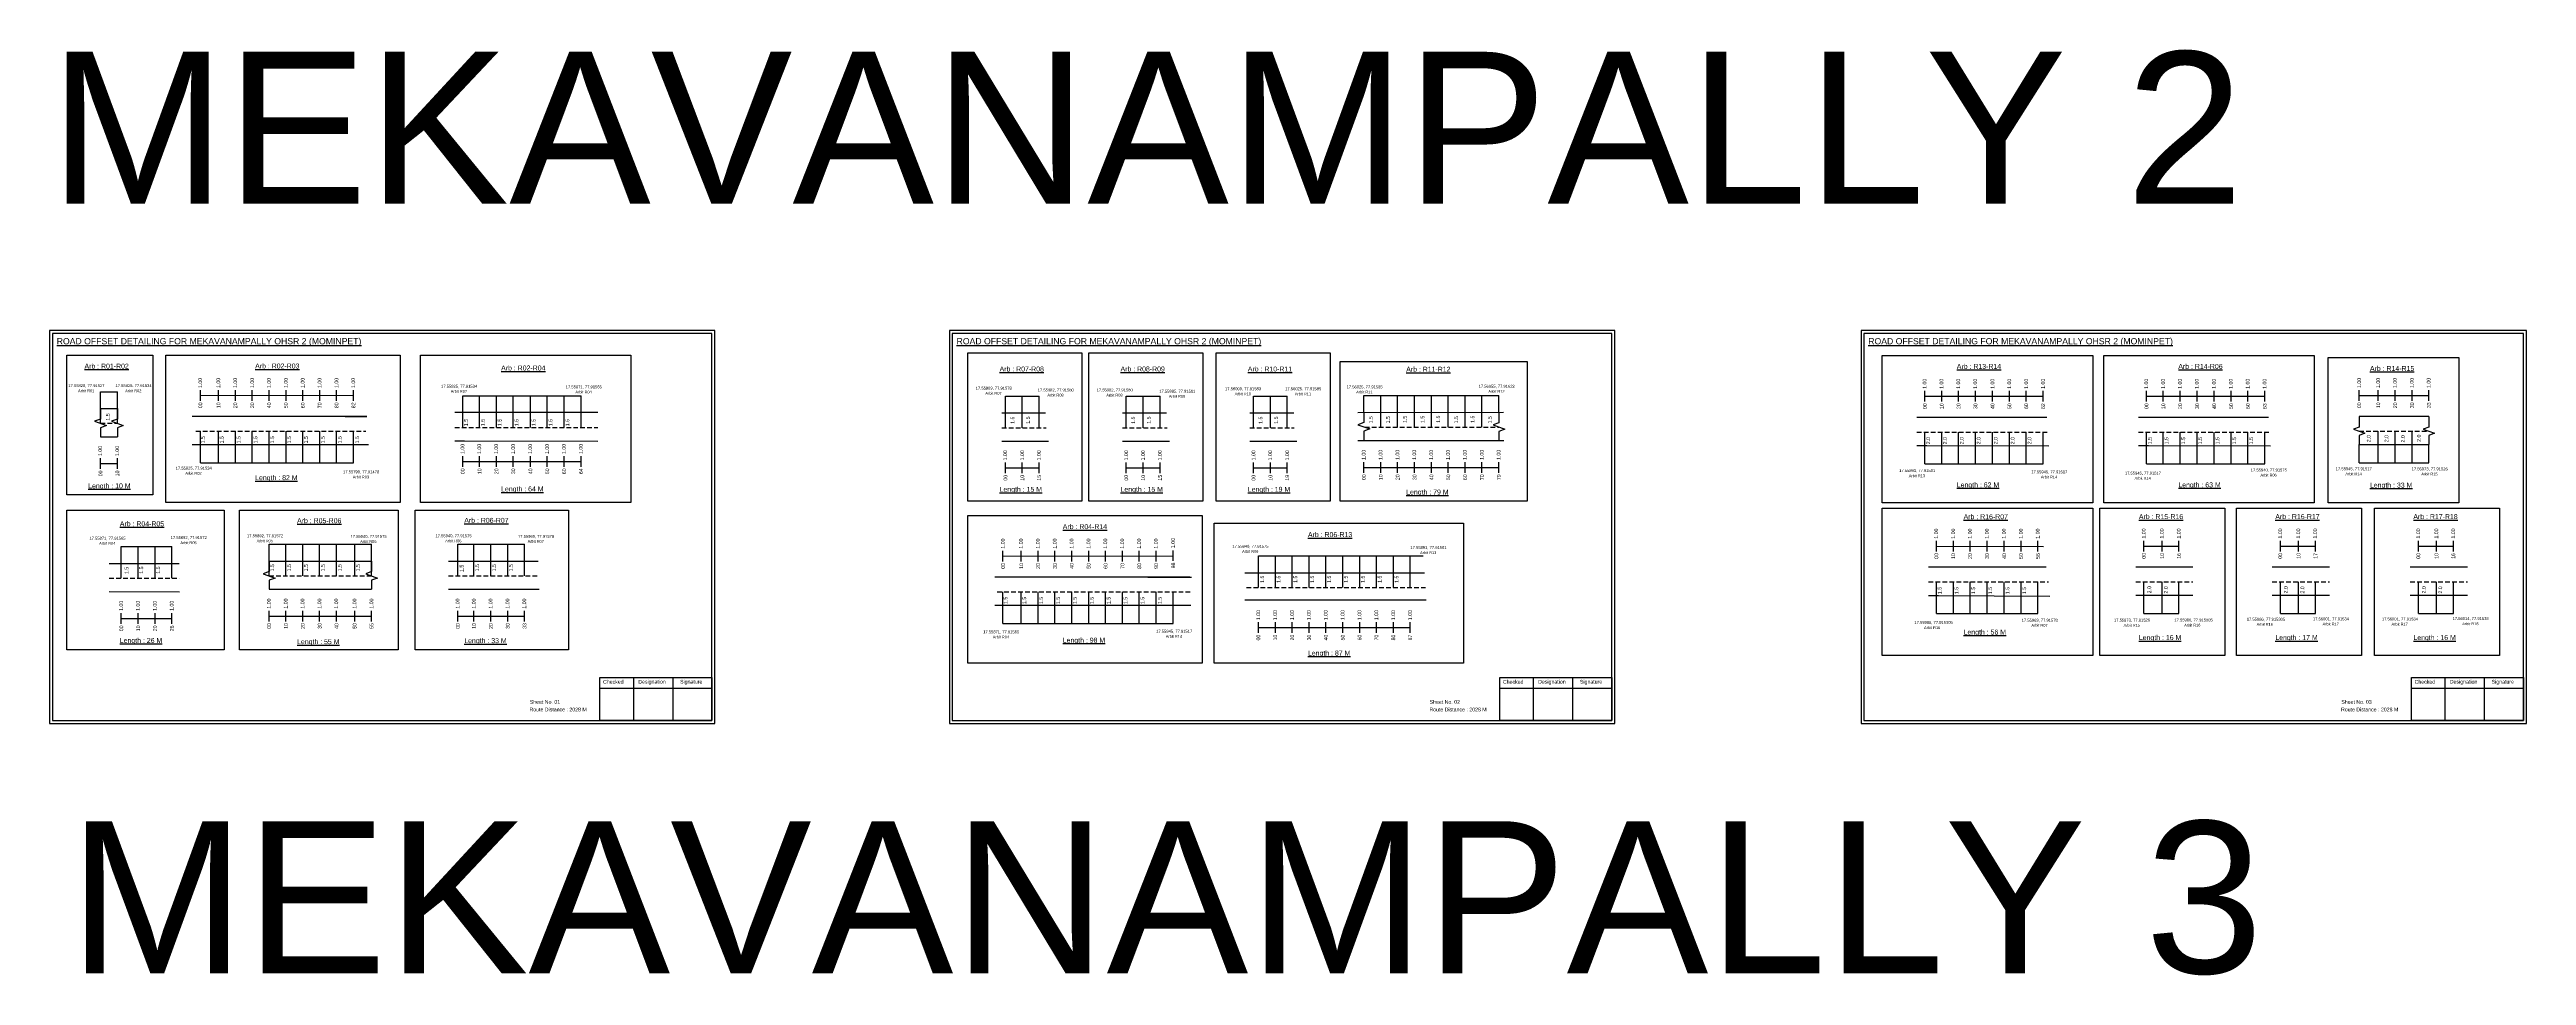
# Model space of a CAD drawing. Header units: inches. Extents: x 1241 to 8862, y 322 to 2472.
# Drawn here: x 4121 to 6118, y 739 to 1486 of the extents above; entities that cross this region are included whole.
import ezdxf

# ---------------------------------------------------------------- set-up
doc = ezdxf.new("R2010")
doc.units = ezdxf.units.IN
doc.header["$MEASUREMENT"] = 0
doc.linetypes.add('DASHED2', pattern=[0.375, 0.25, -0.125])
doc.layers.add('PDF_Geometry', color=7, linetype='Continuous')
doc.layers.add('PDF_Text', color=5, linetype='Continuous')
doc.styles.add('PDF Arial', font='arial.ttf')
doc.styles.get("Standard").update_dxf_attribs({"font": 'arial.ttf'})

msp = doc.modelspace()

# ---------------------------------------------------------------- linework, layer by layer
at = {"color": 5}
for p, q in [((4162.3, 1209.7), (4175.9, 1209.7)), ((4454.3, 1206.4), (4549.7, 1206.4)), ((4891.9, 1206.2), (4919.1, 1206.2)), ((4989.3, 1206.2), (5016.5, 1206.2)), ((5091.9, 1206.2), (5119.1, 1206.2)), ((5180.9, 1206.7), (5289.7, 1206.7)), ((4242.8, 1152.3), (4366.3, 1152.3)), ((5633.1, 1151.6), (5728.5, 1151.6)), ((5811.8, 1151.6), (5907.2, 1151.6)), ((5983.3, 1152.3), (6039.5, 1152.3)), ((4179.1, 1084.9), (4219.9, 1084.9)), ((4298.2, 1086.7), (4380.9, 1086.7)), ((4450.4, 1086.7), (4504.2, 1086.7)), ((5095.9, 1077.5), (5228.6, 1077.5)), ((4889.9, 1022.8), (5027, 1022.8)), ((5642.5, 1030.8), (5724.3, 1030.8)), ((5809.8, 1030.9), (5838, 1030.9)), ((5919.8, 1030.9), (5948, 1030.9)), ((6031, 1030.9), (6059.3, 1030.9))]:
    msp.add_line(p, q, dxfattribs=at)
for p, q in [((4162.3, 1184.2), (4162.3, 1209.7)), ((4175.9, 1184.2), (4175.9, 1209.7)), ((4454.3, 1180.9), (4454.3, 1206.4)), ((4467.9, 1180.9), (4467.9, 1206.4)), ((4481.5, 1180.9), (4481.5, 1206.4)), ((4495.1, 1180.9), (4495.1, 1206.4)), ((4508.9, 1180.9), (4508.9, 1206.4)), ((4522.5, 1180.9), (4522.5, 1206.4)), ((4536.1, 1180.9), (4536.1, 1206.4)), ((4549.7, 1180.9), (4549.7, 1206.4)), ((4891.9, 1180.7), (4891.9, 1206.2)), ((4905.5, 1180.7), (4905.5, 1206.2)), ((4919.1, 1180.7), (4919.1, 1206.2)), ((4989.3, 1180.7), (4989.3, 1206.2)), ((5002.9, 1180.7), (5002.9, 1206.2)), ((5016.5, 1180.7), (5016.5, 1206.2)), ((5091.9, 1180.7), (5091.9, 1206.2)), ((5105.5, 1180.7), (5105.5, 1206.2)), ((5119.1, 1180.7), (5119.1, 1206.2)), ((5180.9, 1193), (5180.9, 1206.7)), ((5194.5, 1181.1), (5194.5, 1206.7)), ((5208.1, 1181.1), (5208.1, 1206.7)), ((5221.7, 1181.1), (5221.7, 1206.7)), ((5235.3, 1181.1), (5235.3, 1206.7)), ((5248.9, 1181.1), (5248.9, 1206.7)), ((5262.5, 1181.1), (5262.5, 1206.7)), ((5276.1, 1181.1), (5276.1, 1206.7)), ((5289.7, 1193), (5289.7, 1206.7)), ((4162.3, 1196.1), (4175.9, 1196.1)), ((4377.1, 1189.7), (4236.3, 1189.7)), ((4359.5, 1189.7), (4377.1, 1189.7)), ((4563.3, 1192.8), (4447.9, 1192.8)), ((4888.9, 1192.6), (4924.3, 1192.6)), ((4986.3, 1192.6), (5021.8, 1192.6)), ((5088.9, 1192.6), (5124.4, 1192.6)), ((5175.9, 1193), (5293.5, 1193.1)), ((5731.4, 1189), (5626.7, 1189)), ((5910.1, 1189), (5805.4, 1189)), ((6039.5, 1189.7), (5983.3, 1189.7)), ((4162.3, 1173.4), (4175.9, 1173.4)), ((4236.3, 1167), (4268.4, 1167)), ((4242.8, 1152.3), (4242.8, 1177.8)), ((4257.5, 1152.3), (4257.5, 1177.8)), ((4268.4, 1167), (4378.3, 1167)), ((4271.1, 1152.3), (4271.1, 1177.8)), ((4284.7, 1152.3), (4284.7, 1177.8)), ((4298.3, 1152.3), (4298.3, 1177.8)), ((4311.9, 1152.3), (4311.9, 1177.8)), ((4325.5, 1152.3), (4325.5, 1177.8)), ((4339.1, 1152.3), (4339.1, 1177.8)), ((4352.7, 1152.3), (4352.7, 1177.8)), ((4366.3, 1152.3), (4366.3, 1177.8)), ((4447.9, 1170.1), (4455.9, 1170.1)), ((4455.9, 1170.1), (4563.3, 1169.8)), ((4888.9, 1169.9), (4926.7, 1169.9)), ((4986.3, 1169.9), (5024.2, 1169.9)), ((5088.9, 1169.9), (5126.8, 1169.9)), ((5176.1, 1170.3), (5293.8, 1170.3)), ((5626.7, 1166.3), (5634.8, 1166.3)), ((5633.1, 1151.6), (5633.1, 1177.1)), ((5634.8, 1166.3), (5733.1, 1166)), ((5646.7, 1151.6), (5646.7, 1177.1)), ((5660.3, 1151.6), (5660.3, 1177.1)), ((5673.9, 1151.6), (5673.9, 1177.1)), ((5687.7, 1151.6), (5687.7, 1177.1)), ((5701.3, 1151.6), (5701.3, 1177.1)), ((5714.9, 1151.6), (5714.9, 1177.1)), ((5728.5, 1151.6), (5728.5, 1177.1)), ((5805.4, 1166.3), (5813.4, 1166.3)), ((5811.8, 1151.6), (5811.8, 1177.1)), ((5813.4, 1166.3), (5911.7, 1166)), ((5825.4, 1151.6), (5825.4, 1177.1)), ((5839, 1151.6), (5839, 1177.1)), ((5852.6, 1151.6), (5852.6, 1177.1)), ((5866.4, 1151.6), (5866.4, 1177.1)), ((5880, 1151.6), (5880, 1177.1)), ((5893.6, 1151.6), (5893.6, 1177.1)), ((5907.2, 1151.6), (5907.2, 1177.1)), ((5983.3, 1167), (6039.5, 1167)), ((5983.3, 1152.3), (5983.3, 1167)), ((5998.7, 1152.3), (5998.7, 1177.8)), ((6012.3, 1152.3), (6012.3, 1177.8)), ((6025.9, 1152.3), (6025.9, 1177.8)), ((6039.5, 1152.3), (6039.5, 1167)), ((4179.1, 1059.4), (4179.1, 1084.9)), ((4192.7, 1059.4), (4192.7, 1084.9)), ((4206.3, 1059.4), (4206.3, 1084.9)), ((4219.9, 1059.4), (4219.9, 1084.9)), ((4298.2, 1061.2), (4298.2, 1086.7)), ((4311.8, 1061.2), (4311.8, 1086.7)), ((4325.4, 1061.2), (4325.4, 1086.7)), ((4339, 1061.2), (4339, 1086.7)), ((4352.6, 1061.2), (4352.6, 1086.7)), ((4367.3, 1061.2), (4367.3, 1086.7)), ((4380.9, 1061.2), (4380.9, 1086.7)), ((4450.4, 1061.2), (4450.4, 1086.7)), ((4463.4, 1061.2), (4463.4, 1086.7)), ((4477, 1061.2), (4477, 1086.7)), ((4490.6, 1061.2), (4490.6, 1086.7)), ((4504.2, 1061.2), (4504.2, 1086.7)), ((4169.2, 1071.3), (4225.7, 1071.3)), ((4298.2, 1073.1), (4380.9, 1073.1)), ((4443, 1073.1), (4515.1, 1073.1)), ((5040.6, 1060.2), (4883.4, 1060.2)), ((5006.6, 1060.2), (5041.9, 1060.2)), ((5085, 1063.8), (5229.8, 1063.8)), ((5095.9, 1051.9), (5095.9, 1077.5)), ((5109.5, 1051.9), (5109.5, 1077.5)), ((5123.1, 1051.9), (5123.1, 1077.5)), ((5136.7, 1051.9), (5136.7, 1077.5)), ((5150.3, 1051.9), (5150.3, 1077.5)), ((5163.9, 1051.9), (5163.9, 1077.5)), ((5177.5, 1051.9), (5177.5, 1077.5)), ((5191.1, 1051.9), (5191.1, 1077.5)), ((5204.7, 1051.9), (5204.7, 1077.5)), ((5218.3, 1051.9), (5218.3, 1077.5)), ((5731, 1068.2), (5636.1, 1068.2)), ((5849.3, 1068.3), (5803.2, 1068.3)), ((5959.3, 1068.3), (5913.2, 1068.3)), ((6070.6, 1068.3), (6024.5, 1068.3)), ((4169.2, 1048.6), (4225.9, 1048.4)), ((4298.2, 1050.4), (4380.9, 1050.4)), ((4443, 1050.4), (4516.1, 1050.4)), ((4889.9, 1022.8), (4889.9, 1048.3)), ((4904.6, 1022.8), (4904.6, 1048.3)), ((4918.2, 1022.8), (4918.2, 1048.3)), ((4931.8, 1022.8), (4931.8, 1048.3)), ((4945.4, 1022.8), (4945.4, 1048.3)), ((4959, 1022.8), (4959, 1048.3)), ((4972.6, 1022.8), (4972.6, 1048.3)), ((4986.2, 1022.8), (4986.2, 1048.3)), ((4999.8, 1022.8), (4999.8, 1048.3)), ((5013.4, 1022.8), (5013.4, 1048.3)), ((5027, 1022.8), (5027, 1048.3)), ((5231.2, 1041.6), (5085, 1041.6)), ((5642.5, 1030.8), (5642.5, 1056.3)), ((5656.1, 1030.8), (5656.1, 1056.3)), ((5669.7, 1030.8), (5669.7, 1056.3)), ((5683.3, 1030.8), (5683.3, 1056.3)), ((5697.1, 1030.8), (5697.1, 1056.3)), ((5710.7, 1030.8), (5710.7, 1056.3)), ((5724.3, 1030.8), (5724.3, 1056.3)), ((5803.2, 1045.6), (5835.3, 1045.6)), ((5809.8, 1030.9), (5809.8, 1056.4)), ((5824.4, 1030.9), (5824.4, 1056.4)), ((5835.3, 1045.6), (5849.3, 1045.6)), ((5838, 1030.9), (5838, 1056.4)), ((5913.2, 1045.6), (5945.3, 1045.6)), ((5919.8, 1030.9), (5919.8, 1056.4)), ((5934.4, 1030.9), (5934.4, 1056.4)), ((5945.3, 1045.6), (5959.3, 1045.6)), ((5948, 1030.9), (5948, 1056.4)), ((6024.5, 1045.6), (6056.6, 1045.6)), ((6031, 1030.9), (6031, 1056.4)), ((6045.7, 1030.9), (6045.7, 1056.4)), ((6056.6, 1045.6), (6070.6, 1045.6)), ((6059.3, 1030.9), (6059.3, 1056.4)), ((4883.4, 1037.5), (4915.5, 1037.5)), ((4915.5, 1037.5), (5041.3, 1037.5))]:
    msp.add_line(p, q)
at = {"color": 217, "true_color": 0x93278f}
for p, q in [((4242.8, 1202.4), (4242.8, 1211)), ((4242.8, 1206.7), (4366.3, 1206.8)), ((4257.5, 1202.4), (4257.5, 1211)), ((4271.1, 1202.4), (4271.1, 1211)), ((4284.7, 1202.4), (4284.7, 1211)), ((4298.3, 1202.4), (4298.3, 1211)), ((4311.9, 1202.4), (4311.9, 1211)), ((4325.5, 1202.4), (4325.5, 1211)), ((4339.1, 1202.4), (4339.1, 1211)), ((4352.7, 1202.4), (4352.7, 1211)), ((4366.3, 1202.4), (4366.3, 1211)), ((5633.1, 1201.7), (5633.1, 1210.3)), ((5633.1, 1206), (5728.5, 1206)), ((5646.7, 1201.7), (5646.7, 1210.3)), ((5660.3, 1201.7), (5660.3, 1210.3)), ((5673.9, 1201.7), (5673.9, 1210.3)), ((5687.7, 1201.7), (5687.7, 1210.3)), ((5701.3, 1201.7), (5701.3, 1210.3)), ((5714.9, 1201.7), (5714.9, 1210.3)), ((5728.5, 1201.7), (5728.5, 1210.3)), ((5811.8, 1201.7), (5811.8, 1210.3)), ((5811.8, 1206), (5907.2, 1206)), ((5825.4, 1201.7), (5825.4, 1210.3)), ((5839, 1201.7), (5839, 1210.3)), ((5852.6, 1201.7), (5852.6, 1210.3)), ((5866.4, 1201.7), (5866.4, 1210.3)), ((5880, 1201.7), (5880, 1210.3)), ((5893.6, 1201.7), (5893.6, 1210.3)), ((5907.2, 1201.7), (5907.2, 1210.3)), ((5983.3, 1202.4), (5983.3, 1211)), ((5983.3, 1206.7), (6039.5, 1206.7)), ((5998.7, 1202.4), (5998.7, 1211)), ((6012.3, 1202.4), (6012.3, 1211)), ((6025.9, 1202.4), (6025.9, 1211)), ((6039.5, 1202.4), (6039.5, 1211)), ((4162.3, 1147.5), (4162.3, 1156)), ((4162.3, 1151.7), (4175.9, 1151.8)), ((4175.9, 1147.5), (4175.9, 1156)), ((4454.3, 1149.2), (4454.3, 1157.7)), ((4454.3, 1153.5), (4549.7, 1153.5)), ((4467.9, 1149.2), (4467.9, 1157.7)), ((4481.5, 1149.2), (4481.5, 1157.7)), ((4495.1, 1149.2), (4495.1, 1157.7)), ((4508.9, 1149.2), (4508.9, 1157.7)), ((4522.5, 1149.2), (4522.5, 1157.7)), ((4536.1, 1149.2), (4536.1, 1157.7)), ((4549.7, 1149.2), (4549.7, 1157.7)), ((4891.9, 1144), (4891.9, 1152.6)), ((4891.9, 1148.3), (4919.1, 1148.3)), ((4905.5, 1144), (4905.5, 1152.6)), ((4919.1, 1144), (4919.1, 1152.6)), ((4989.3, 1144), (4989.3, 1152.6)), ((4989.3, 1148.3), (5016.5, 1148.3)), ((5002.9, 1144), (5002.9, 1152.6)), ((5016.5, 1144), (5016.5, 1152.6)), ((5091.9, 1144), (5091.9, 1152.6)), ((5091.9, 1148.3), (5119.1, 1148.3)), ((5105.5, 1144), (5105.5, 1152.6)), ((5119.1, 1144), (5119.1, 1152.6)), ((5180.9, 1144.4), (5180.9, 1153)), ((5180.9, 1148.7), (5289.7, 1148.7)), ((5194.5, 1144.4), (5194.5, 1153)), ((5208.1, 1144.4), (5208.1, 1153)), ((5221.7, 1144.4), (5221.7, 1153)), ((5235.3, 1144.4), (5235.3, 1153)), ((5248.9, 1144.4), (5248.9, 1153)), ((5262.5, 1144.4), (5262.5, 1153)), ((5276.1, 1144.4), (5276.1, 1153)), ((5289.7, 1144.4), (5289.7, 1153)), ((4889.9, 1072.9), (4889.9, 1081.5)), ((4904.6, 1072.9), (4904.6, 1081.5)), ((4918.2, 1072.9), (4918.2, 1081.5)), ((4931.8, 1072.9), (4931.8, 1081.5)), ((4945.4, 1072.9), (4945.4, 1081.5)), ((4959, 1072.9), (4959, 1081.5)), ((4972.6, 1072.9), (4972.6, 1081.5)), ((4986.2, 1072.9), (4986.2, 1081.5)), ((4999.8, 1072.9), (4999.8, 1081.5)), ((5013.4, 1072.9), (5013.4, 1081.5)), ((5027.2, 1073.3), (5027.2, 1081.8)), ((5642.5, 1080.9), (5642.5, 1089.5)), ((5642.5, 1085.2), (5728.8, 1084.9)), ((5656.1, 1080.9), (5656.1, 1089.5)), ((5669.7, 1080.9), (5669.7, 1089.5)), ((5683.3, 1080.9), (5683.3, 1089.5)), ((5697.1, 1080.9), (5697.1, 1089.5)), ((5710.7, 1080.9), (5710.7, 1089.5)), ((5724.3, 1080.9), (5724.3, 1089.5)), ((5809.8, 1081), (5809.8, 1089.6)), ((5809.8, 1085.3), (5838, 1085.3)), ((5824.4, 1081), (5824.4, 1089.6)), ((5838, 1081), (5838, 1089.6)), ((5919.8, 1081), (5919.8, 1089.6)), ((5919.8, 1085.3), (5948, 1085.3)), ((5934.4, 1081), (5934.4, 1089.6)), ((5948, 1081), (5948, 1089.6)), ((6031, 1081), (6031, 1089.6)), ((6031, 1085.3), (6059.3, 1085.3)), ((6045.7, 1081), (6045.7, 1089.6)), ((6059.3, 1081), (6059.3, 1089.6)), ((4889.9, 1077.2), (5027.2, 1077.3)), ((4179.1, 1022.7), (4179.1, 1031.2)), ((4179.1, 1026.9), (4219.9, 1026.9)), ((4192.7, 1022.7), (4192.7, 1031.2)), ((4206.3, 1022.7), (4206.3, 1031.2)), ((4219.9, 1022.7), (4219.9, 1031.2)), ((4298.2, 1024.5), (4298.2, 1033.1)), ((4298.2, 1028.8), (4380.9, 1028.8)), ((4311.8, 1024.5), (4311.8, 1033.1)), ((4325.4, 1024.5), (4325.4, 1033.1)), ((4339, 1024.5), (4339, 1033.1)), ((4352.6, 1024.5), (4352.6, 1033.1)), ((4367.3, 1024.5), (4367.3, 1033.1)), ((4380.9, 1024.5), (4380.9, 1033.1)), ((4450.4, 1024.5), (4450.4, 1033.1)), ((4450.4, 1028.8), (4504.2, 1028.8)), ((4463.4, 1024.5), (4463.4, 1033.1)), ((4477, 1024.5), (4477, 1033.1)), ((4490.6, 1024.5), (4490.6, 1033.1)), ((4504.2, 1024.5), (4504.2, 1033.1)), ((5095.9, 1015.3), (5095.9, 1023.8)), ((5095.9, 1019.5), (5218.3, 1019.5)), ((5109.5, 1015.3), (5109.5, 1023.8)), ((5123.1, 1015.3), (5123.1, 1023.8)), ((5136.7, 1015.3), (5136.7, 1023.8)), ((5150.3, 1015.3), (5150.3, 1023.8)), ((5163.9, 1015.3), (5163.9, 1023.8)), ((5177.5, 1015.3), (5177.5, 1023.8)), ((5191.1, 1015.3), (5191.1, 1023.8)), ((5204.7, 1015.3), (5204.7, 1023.8)), ((5218.3, 1015.3), (5218.3, 1023.8))]:
    msp.add_line(p, q, dxfattribs=at)
at = {"linetype": 'DASHED2', "ltscale": 15}
for p, q in [((4162.3, 1184.2), (4175.9, 1184.2)), ((4447.9, 1180.9), (4563.3, 1180.9)), ((4888.9, 1180.7), (4924.8, 1180.7)), ((4986.3, 1180.7), (5022.2, 1180.7)), ((5088.9, 1180.7), (5124.8, 1180.7)), ((5181.7, 1181.1), (5289.7, 1181.1)), ((4239.3, 1177.8), (4376.3, 1177.8)), ((5626.7, 1177.1), (5732.1, 1177.1)), ((5805.4, 1177.1), (5910.8, 1177.1)), ((5983.3, 1177.8), (6039.5, 1177.8)), ((4169.4, 1059.4), (4225.7, 1059.4)), ((4298.2, 1061.2), (4380.9, 1061.2)), ((4443, 1061.2), (4515.6, 1061.2)), ((4885.3, 1048.3), (5041.6, 1048.3)), ((5086.3, 1051.9), (5230.6, 1051.9)), ((5636.1, 1056.3), (5732.7, 1056.3)), ((5803.2, 1056.4), (5849.3, 1056.4)), ((5913.2, 1056.4), (5959.3, 1056.4)), ((6024.5, 1056.4), (6070.6, 1056.4))]:
    msp.add_line(p, q, dxfattribs=at)
for points in [[(4135.2, 1239.2), (4204.6, 1239.2), (4204.6, 1126.5), (4135.2, 1126.5)], [(4215.1, 1239.2), (4404, 1239.2), (4404, 1120.4), (4215.1, 1120.4)], [(4420.4, 1239.2), (4590, 1239.2), (4590, 1120.4), (4420.4, 1120.4)], [(4861.7, 1241.1), (4953.6, 1241.1), (4953.6, 1121.5), (4861.7, 1121.5)], [(4959.1, 1241.1), (5051.1, 1241.1), (5051.1, 1121.5), (4959.1, 1121.5)], [(5061.7, 1241.1), (5153.7, 1241.1), (5153.7, 1121.5), (5061.7, 1121.5)], [(5598.8, 1239), (5768.5, 1239), (5768.5, 1120.2), (5598.8, 1120.2)], [(5777.5, 1239), (5947.1, 1239), (5947.1, 1120.2), (5777.5, 1120.2)], [(5161.7, 1234.1), (5312.5, 1234.1), (5312.5, 1121.5), (5161.7, 1121.5)], [(5958.4, 1237.2), (6063.6, 1237.2), (6063.6, 1120.2), (5958.4, 1120.2)], [(4135.2, 1114.2), (4262, 1114.2), (4262, 1001.5), (4135.2, 1001.5)], [(4274.4, 1114.2), (4402.4, 1114.2), (4402.4, 1001.5), (4274.4, 1001.5)], [(4415.9, 1114.2), (4539.7, 1114.2), (4539.7, 1001.5), (4415.9, 1001.5)], [(4861.7, 1109.8), (5050.6, 1109.8), (5050.6, 990.9), (4861.7, 990.9)], [(5060.1, 1103.6), (5261.3, 1103.6), (5261.3, 990.9), (5060.1, 990.9)], [(5598.8, 1115.8), (5768.5, 1115.8), (5768.5, 997), (5598.8, 997)], [(5774.3, 1115.9), (5875.1, 1115.8), (5875.1, 997), (5774.3, 997.1)], [(5884.3, 1115.9), (5985.1, 1115.8), (5985.1, 997), (5884.3, 997.1)], [(5995.6, 1115.9), (6096.3, 1115.8), (6096.3, 997), (5995.6, 997.1)]]:
    msp.add_lwpolyline(points, close=True)
at = {"linetype": 'Continuous'}
for points in [[(4162.3, 1196.1), (4162.3, 1187.6), (4157.6, 1185.9), (4167.1, 1182.5), (4162.3, 1180.7), (4162.3, 1173.4)], [(4175.9, 1196.1), (4175.9, 1187.6), (4171.2, 1185.9), (4180.7, 1182.5), (4175.9, 1180.7), (4175.9, 1173.4)], [(5180.9, 1193.3), (5180.9, 1184.9), (5176.1, 1183.1), (5185.6, 1179.7), (5180.9, 1178), (5180.9, 1170.6)], [(5289.7, 1193), (5289.7, 1184.6), (5285, 1182.9), (5294.4, 1179.4), (5289.7, 1177.7), (5289.7, 1170.3)], [(5983.3, 1189.7), (5983.3, 1181.1), (5978.8, 1179.4), (5987.8, 1176.2), (5983.3, 1174.5), (5983.3, 1167)], [(6039.5, 1189.7), (6039.5, 1181.1), (6035, 1179.4), (6044, 1176.2), (6039.5, 1174.5), (6039.5, 1167)], [(6039.5, 1189.7), (6039.5, 1181.1), (6035, 1179.4), (6044, 1176.2), (6039.5, 1174.5), (6039.5, 1167)], [(4298.2, 1073.1), (4298.2, 1064.7), (4293.5, 1062.9), (4303, 1059.5), (4298.2, 1057.7), (4298.2, 1050.4)], [(4380.9, 1073.1), (4380.9, 1064.7), (4376.1, 1062.9), (4385.6, 1059.5), (4380.9, 1057.7), (4380.9, 1050.4)]]:
    msp.add_lwpolyline(points, dxfattribs=at)
msp.add_lwpolyline([(5636.1, 1045.5), (5644.1, 1045.5), (5734, 1045)])
at = {"layer": 'PDF_Geometry'}
for points in [[(4121.2, 1259), (4121.2, 942.3), (4657.7, 942.3), (4657.7, 1259)], [(4846.7, 1259), (4846.7, 942.3), (5383.2, 942.3), (5383.2, 1259)], [(5581.7, 1259), (5581.7, 942.3), (6118.2, 942.3), (6118.2, 1259)], [(4123.5, 1256.7), (4123.5, 944.7), (4655.3, 944.7), (4655.3, 1256.7)], [(4849, 1256.7), (4849, 944.7), (5380.8, 944.7), (5380.8, 1256.7)], [(5584, 1256.7), (5584, 944.7), (6115.7, 944.7), (6115.7, 1256.7)]]:
    msp.add_lwpolyline(points, close=True, dxfattribs=at)
at = {"layer": 'PDF_Geometry', "color": 242, "true_color": 0xcc1f26}
for points in [[(4655.3, 944.6), (4564.9, 944.6), (4564.9, 979.2), (4655.3, 979.2)], [(5380.8, 944.6), (5290.4, 944.6), (5290.4, 979.2), (5380.8, 979.2)], [(6115.7, 944.6), (6025.4, 944.6), (6025.4, 979.2), (6115.7, 979.2)]]:
    msp.add_lwpolyline(points, close=True, dxfattribs=at)
for points in [[(4591.9, 979.2), (4591.9, 944.6)], [(4623.6, 979.2), (4623.6, 944.6)], [(5317.4, 979.2), (5317.4, 944.6)], [(5349.1, 979.2), (5349.1, 944.6)], [(6052.4, 979.2), (6052.4, 944.6)], [(6084.1, 979.2), (6084.1, 944.6)], [(4564.9, 970.8), (4655.3, 970.8)], [(5290.4, 970.8), (5380.8, 970.8)], [(6025.4, 970.8), (6115.7, 970.8)]]:
    msp.add_lwpolyline(points, dxfattribs=at)

# ---------------------------------------------------------------- texts
for s, height, p in [('MEKAVANAMPALLY 2', 122.535, (4120.9, 1361.2)), ('Sheet No. 01', 3, (4508.4, 958.1)), ('Sheet No. 02', 3, (5233.9, 958.1)), ('Sheet No. 03', 3, (5968.9, 958.1)), ('Route Distance : 2028 M', 3, (4508.2, 952)), ('Route Distance : 2028 M', 3, (5233.7, 952)), ('Route Distance : 2028 M', 3, (5968.7, 952)), ('MEKAVANAMPALLY 3', 122.535, (4136.5, 740.9))]:
    msp.add_text(s, height=height).set_placement(p)
at = {"color": 242, "true_color": 0xcd2027}
for s, height, p in [('%%UROAD OFFSET DETAILING FOR MEKAVANAMPALLY OHSR 2 (MOMINPET)', 5, (4127, 1247.9)), ('%%UROAD OFFSET DETAILING FOR MEKAVANAMPALLY OHSR 2 (MOMINPET)', 5, (4852.5, 1247.9)), ('%%UROAD OFFSET DETAILING FOR MEKAVANAMPALLY OHSR 2 (MOMINPET)', 5, (5587.5, 1247.9)), ('%%UArb : R01-R02', 4, (4149.4, 1228.3)), ('%%UArb : R02-R03', 4, (4287, 1228.4)), ('%%UArb : R02-R04', 4, (4485.3, 1226.8)), ('%%UArb : R07-R08', 4, (4887.2, 1226)), ('%%UArb : R08-R09', 4, (4984.7, 1226)), ('%%UArb : R10-R11', 4, (5087.3, 1226)), ('%%UArb : R11-R12', 4, (5215, 1225.8)), ('%%UArb : R13-R14', 4, (5658.9, 1228.1)), ('%%UArb : R14-R06', 4, (5837.5, 1228.1)), ('%%UArb : R14-R15', 4, (5992, 1226.4)), ('%%ULength : 82 M', 4, (4287, 1138.4)), ('%%ULength : 10 M', 4, (4152.4, 1131.8)), ('%%ULength : 64 M', 4, (4485.3, 1129.3)), ('%%ULength : 15 M', 4, (4887.2, 1129)), ('%%ULength : 15 M', 4, (4984.7, 1129)), ('%%ULength : 19 M', 4, (5087.3, 1129)), ('%%ULength : 79 M', 4, (5215, 1126.8)), ('%%ULength : 62 M', 4, (5658.9, 1132.6)), ('%%ULength : 63 M', 4, (5837.5, 1132.6)), ('%%ULength : 33 M', 4, (5992, 1132.4)), ('%%UArb : R04-R05', 4, (4177.9, 1101.2)), ('%%UArb : R05-R06', 4, (4320.8, 1103.7)), ('%%UArb : R06-R07', 4, (4455.6, 1104)), ('%%UArb : R04-R14', 4, (4938.1, 1098.9)), ('%%UArb : R16-R07', 4, (5664.4, 1106.9)), ('%%UArb : R15-R16', 4, (5805.7, 1107)), ('%%UArb : R16-R17', 4, (5915.7, 1107)), ('%%UArb : R17-R18', 4, (6027, 1107)), ('%%UArb : R06-R13', 4, (5135.8, 1092.5)), ('%%ULength : 26 M', 4, (4177.9, 1007.2)), ('%%ULength : 55 M', 4, (4320.8, 1006.2)), ('%%ULength : 33 M', 4, (4455.6, 1007)), ('%%ULength : 98 M', 4, (4938.1, 1007.4)), ('%%ULength : 87 M', 4, (5135.8, 997)), ('%%ULength : 56 M', 4, (5664.4, 1013.9)), ('%%ULength : 16 M', 4, (5805.7, 1009.5)), ('%%ULength : 17 M', 4, (5915.7, 1009.5)), ('%%ULength : 16 M', 4, (6027, 1009.5))]:
    msp.add_text(s, height=height, dxfattribs=at).set_placement(p)
at = {"color": 217, "true_color": 0x93278f}
for s, p in [('1.00', (4244.2, 1212.7)), ('1.00', (4258.8, 1212.7)), ('1.00', (4272.4, 1212.7)), ('1.00', (4286, 1212.7)), ('1.00', (4299.6, 1212.7)), ('1.00', (4313.2, 1212.7)), ('1.00', (4326.8, 1212.7)), ('1.00', (4340.4, 1212.7)), ('1.00', (4354, 1212.7)), ('1.00', (4367.6, 1212.7)), ('1.00', (5634.4, 1212)), ('1.00', (5648, 1212)), ('1.00', (5661.6, 1212)), ('1.00', (5675.2, 1212)), ('1.00', (5689.1, 1212)), ('1.00', (5702.7, 1212)), ('1.00', (5716.3, 1212)), ('1.00', (5729.9, 1212)), ('1.00', (5813.1, 1212)), ('1.00', (5826.7, 1212)), ('1.00', (5840.3, 1212)), ('1.00', (5853.9, 1212)), ('1.00', (5867.7, 1212)), ('1.00', (5881.3, 1212)), ('1.00', (5894.9, 1212)), ('1.00', (5908.5, 1212)), ('1.00', (5984.7, 1212.7)), ('1.00', (6000, 1212.7)), ('1.00', (6013.6, 1212.7)), ('1.00', (6027.2, 1212.7)), ('1.00', (6040.8, 1212.7)), ('00', (4244.3, 1196.4)), ('10', (4258.9, 1196.4)), ('20', (4272.5, 1196.4)), ('30', (4286.1, 1196.4)), ('40', (4299.7, 1196.4)), ('50', (4313.3, 1196.4)), ('60', (4326.9, 1196.4)), ('70', (4340.5, 1196.4)), ('80', (4354.1, 1196.4)), ('82', (4367.7, 1196.4)), ('00', (5634.6, 1195.7)), ('10', (5648.2, 1195.7)), ('20', (5661.8, 1195.7)), ('30', (5675.4, 1195.7)), ('40', (5689.2, 1195.7)), ('50', (5702.8, 1195.7)), ('60', (5716.4, 1195.7)), ('62', (5730, 1195.7)), ('00', (5813.3, 1195.7)), ('10', (5826.9, 1195.7)), ('20', (5840.5, 1195.7)), ('30', (5854.1, 1195.7)), ('40', (5867.9, 1195.7)), ('50', (5881.5, 1195.7)), ('60', (5895.1, 1195.7)), ('63', (5908.7, 1195.7)), ('00', (5984.8, 1196.4)), ('10', (6000.2, 1196.4)), ('20', (6013.8, 1196.4)), ('30', (6027.4, 1196.4)), ('33', (6041, 1196.4)), ('1.00', (4163.6, 1157.8)), ('1.00', (4177.2, 1157.8)), ('1.00', (4455.6, 1159.5)), ('1.00', (4469.2, 1159.5)), ('1.00', (4482.8, 1159.5)), ('1.00', (4496.4, 1159.5)), ('1.00', (4510.2, 1159.5)), ('1.00', (4523.8, 1159.5)), ('1.00', (4537.4, 1159.5)), ('1.00', (4551, 1159.5)), ('1.00', (4893.2, 1154.3)), ('1.00', (4906.8, 1154.3)), ('1.00', (4920.4, 1154.3)), ('1.00', (4990.7, 1154.3)), ('1.00', (5004.3, 1154.3)), ('1.00', (5017.9, 1154.3)), ('1.00', (5093.3, 1154.3)), ('1.00', (5106.9, 1154.3)), ('1.00', (5120.5, 1154.3)), ('1.00', (5182.2, 1154.7)), ('1.00', (5195.8, 1154.7)), ('1.00', (5209.4, 1154.7)), ('1.00', (5223, 1154.7)), ('1.00', (5236.6, 1154.7)), ('1.00', (5250.2, 1154.7)), ('1.00', (5263.8, 1154.7)), ('1.00', (5277.4, 1154.7)), ('1.00', (5291, 1154.7)), ('00', (4163.8, 1141.5)), ('10', (4177.4, 1141.5)), ('00', (4455.8, 1143.2)), ('10', (4469.4, 1143.2)), ('20', (4483, 1143.2)), ('30', (4496.6, 1143.2)), ('40', (4510.4, 1143.2)), ('50', (4524, 1143.2)), ('60', (4537.6, 1143.2)), ('64', (4551.2, 1143.2)), ('00', (4893.4, 1138)), ('10', (4907, 1138)), ('15', (4920.6, 1138)), ('00', (4990.8, 1138)), ('10', (5004.4, 1138)), ('15', (5018, 1138)), ('00', (5093.4, 1138)), ('10', (5107, 1138)), ('19', (5120.6, 1138)), ('00', (5182.4, 1138.4)), ('10', (5196, 1138.4)), ('20', (5209.6, 1138.4)), ('30', (5223.2, 1138.4)), ('40', (5236.8, 1138.4)), ('50', (5250.4, 1138.4)), ('60', (5264, 1138.4)), ('70', (5277.6, 1138.4)), ('79', (5291.2, 1138.4)), ('1.00', (5643.8, 1091.2)), ('1.00', (5657.4, 1091.2)), ('1.00', (5671, 1091.2)), ('1.00', (5684.6, 1091.2)), ('1.00', (5698.4, 1091.2)), ('1.00', (5712, 1091.2)), ('1.00', (5725.6, 1091.2)), ('1.00', (5811.1, 1091.3)), ('1.00', (5825.7, 1091.3)), ('1.00', (5839.3, 1091.3)), ('1.00', (5921.1, 1091.3)), ('1.00', (5935.7, 1091.3)), ('1.00', (5949.3, 1091.3)), ('1.00', (6032.4, 1091.3)), ('1.00', (6047, 1091.3)), ('1.00', (6060.6, 1091.3)), ('1.00', (4891.3, 1083.2)), ('1.00', (4905.9, 1083.2)), ('1.00', (4919.5, 1083.2)), ('1.00', (4933.1, 1083.2)), ('1.00', (4946.7, 1083.2)), ('1.00', (4960.3, 1083.2)), ('1.00', (4973.9, 1083.2)), ('1.00', (4987.5, 1083.2)), ('1.00', (5001.1, 1083.2)), ('1.00', (5014.7, 1083.2)), ('1.00', (5028.5, 1083.6)), ('00', (5643.9, 1074.9)), ('10', (5657.5, 1074.9)), ('20', (5671.1, 1074.9)), ('30', (5684.7, 1074.9)), ('40', (5698.6, 1074.9)), ('50', (5712.2, 1074.9)), ('56', (5725.8, 1074.9)), ('00', (5811.2, 1075)), ('10', (5825.9, 1075)), ('16', (5839.5, 1075)), ('00', (5921.2, 1075)), ('10', (5935.9, 1075)), ('17', (5949.5, 1075)), ('00', (6032.5, 1075)), ('10', (6047.1, 1075)), ('16', (6060.7, 1075)), ('00', (4891.4, 1066.9)), ('10', (4906.1, 1066.9)), ('20', (4919.7, 1066.9)), ('30', (4933.3, 1066.9)), ('40', (4946.9, 1066.9)), ('50', (4960.5, 1066.9)), ('60', (4974.1, 1066.9)), ('70', (4987.7, 1066.9)), ('80', (5001.3, 1066.9)), ('90', (5014.9, 1066.9)), ('98', (5028.7, 1067.3)), ('1.00', (4180.4, 1033)), ('1.00', (4194, 1033)), ('1.00', (4207.6, 1033)), ('1.00', (4221.2, 1033)), ('1.00', (4299.5, 1034.8)), ('1.00', (4313.1, 1034.8)), ('1.00', (4326.7, 1034.8)), ('1.00', (4340.3, 1034.8)), ('1.00', (4353.9, 1034.8)), ('1.00', (4368.6, 1034.8)), ('1.00', (4382.2, 1034.8)), ('1.00', (4451.7, 1034.8)), ('1.00', (4464.7, 1034.8)), ('1.00', (4478.3, 1034.8)), ('1.00', (4491.9, 1034.8)), ('1.00', (4505.5, 1034.8)), ('00', (4180.6, 1016.6)), ('10', (4194.2, 1016.6)), ('20', (4207.8, 1016.6)), ('26', (4221.4, 1016.6)), ('00', (4299.7, 1018.5)), ('10', (4313.3, 1018.5)), ('20', (4326.9, 1018.5)), ('30', (4340.5, 1018.5)), ('40', (4354.1, 1018.5)), ('50', (4368.7, 1018.5)), ('55', (4382.3, 1018.5)), ('00', (4451.9, 1018.5)), ('10', (4464.9, 1018.5)), ('20', (4478.5, 1018.5)), ('30', (4492.1, 1018.5)), ('33', (4505.7, 1018.5)), ('1.00', (5097.2, 1025.5)), ('1.00', (5110.8, 1025.5)), ('1.00', (5124.4, 1025.5)), ('1.00', (5138, 1025.5)), ('1.00', (5151.6, 1025.5)), ('1.00', (5165.2, 1025.5)), ('1.00', (5178.8, 1025.5)), ('1.00', (5192.4, 1025.5)), ('1.00', (5206, 1025.5)), ('1.00', (5219.6, 1025.5)), ('00', (5097.3, 1009.2)), ('10', (5110.9, 1009.2)), ('20', (5124.5, 1009.2)), ('30', (5138.1, 1009.2)), ('40', (5151.7, 1009.2)), ('50', (5165.3, 1009.2)), ('60', (5178.9, 1009.2)), ('70', (5192.5, 1009.2)), ('80', (5206.1, 1009.2)), ('87', (5219.7, 1009.2))]:
    msp.add_text(s, height=3, rotation=90, dxfattribs=at).set_placement(p)
at = {"color": 5}
for s, height, p in [('17.55828, 77.91527', 2.34, (4136.4, 1213.4)), ('Arbit R01', 2.25, (4144.2, 1209.3)), ('17.55825, 77.91534', 2.34, (4174.4, 1213.4)), ('Arbit R02', 2.25, (4182.2, 1209.3)), ('17.55825, 77.91534', 2.34, (4436.9, 1212.9)), ('Arbit R02', 2.25, (4444.7, 1208.8)), ('17.55871, 77.91565', 2.34, (4537.4, 1212.4)), ('Arbit R04', 2.25, (4545.2, 1208.3)), ('17.55969, 77.91578', 2.34, (4867.9, 1211.4)), ('Arbit R07', 2.25, (4875.7, 1207.3)), ('17.55982, 77.91580', 2.34, (4917.9, 1209.9)), ('Arbit R08', 2.25, (4925.7, 1205.8)), ('17.55982, 77.91580', 2.34, (4965.4, 1209.9)), ('Arbit R08', 2.25, (4973.2, 1205.8)), ('17.55995, 77.91581', 2.34, (5015.9, 1208.9)), ('Arbit R09', 2.25, (5023.7, 1204.8)), ('17.56009, 77.91583', 2.34, (5068.9, 1210.9)), ('Arbit R10', 2.25, (5076.7, 1206.8)), ('17.56025, 77.91585', 2.34, (5117.4, 1210.9)), ('Arbit R11', 2.25, (5125.2, 1206.8)), ('17.56025, 77.91585', 2.34, (5166.9, 1212.4)), ('Arbit R11', 2.25, (5174.7, 1208.3)), ('17.56055, 77.91622', 2.34, (5273.4, 1212.9)), ('Arbit R12', 2.25, (5281.2, 1208.8)), ('17.55825, 77.91534', 2.34, (4222.9, 1146.9)), ('Arbit R02', 2.25, (4230.7, 1142.8)), ('17.55790, 77.91478', 2.34, (4357.9, 1143.9)), ('Arbit R03', 2.25, (4365.7, 1139.8)), ('17.55893, 77.91501', 2.34, (5612.4, 1144.9)), ('Arbit R13', 2.25, (5620.2, 1140.8)), ('17.55945, 77.91517', 2.34, (5718.9, 1143.9)), ('Arbit R14', 2.25, (5726.7, 1139.8)), ('17.55945, 77.91517', 2.34, (5794.4, 1142.9)), ('Arbit R14', 2.25, (5802.2, 1138.8)), ('17.55940, 77.91575', 2.34, (5895.9, 1145.4)), ('Arbit R06', 2.25, (5903.7, 1141.3)), ('17.55945, 77.91517', 2.34, (5964.4, 1146.4)), ('Arbit R14', 2.25, (5972.2, 1142.3)), ('17.55973, 77.91526', 2.34, (6025.6, 1146.3)), ('Arbit R15', 2.25, (6033.4, 1142.2)), ('17.55871, 77.91565', 2.34, (4153.4, 1090.4)), ('Arbit R04', 2.25, (4161.2, 1086.3)), ('17.55892, 77.91572', 2.34, (4218.9, 1090.9)), ('Arbit R05', 2.25, (4226.7, 1086.8)), ('17.55892, 77.91572', 2.34, (4280.4, 1092.4)), ('Arbit R05', 2.25, (4288.2, 1088.3)), ('17.55940, 77.91575', 2.34, (4363.9, 1091.9)), ('Arbit R06', 2.25, (4371.7, 1087.8)), ('17.55940, 77.91575', 2.34, (4432.4, 1092.4)), ('Arbit R06', 2.25, (4440.2, 1088.3)), ('17.55969, 77.91578', 2.34, (4498.9, 1091.9)), ('Arbit R07', 2.25, (4506.7, 1087.8)), ('17.55940, 77.91575', 2.34, (5074.9, 1083.9)), ('Arbit R06', 2.25, (5082.7, 1079.8)), ('17.55893, 77.91501', 2.34, (5218.4, 1082.9)), ('Arbit R13', 2.25, (5226.2, 1078.8)), ('17.55986, 77.915305', 2.34, (5624.7, 1022.5)), ('Arbit R16', 2.25, (5632.5, 1018.4)), ('17.55969, 77.91578', 2.34, (5711.2, 1024.3)), ('Arbit R07', 2.25, (5719, 1020.2)), ('17.55973, 77.91526', 2.34, (5785.6, 1024.4)), ('Arbit R15', 2.25, (5793.4, 1020.3)), ('17.55986, 77.915305', 2.34, (5834.3, 1024.5)), ('Arbit R16', 2.25, (5842.2, 1020.4)), ('17.55986, 77.915305', 2.34, (5892.7, 1025.1)), ('Arbit R16', 2.25, (5900.6, 1021)), ('17.56001, 77.91534', 2.34, (5946, 1025.4)), ('Arbit R17', 2.25, (5953.8, 1021.3)), ('17.56001, 77.91534', 2.34, (6001.6, 1025.3)), ('Arbit R17', 2.25, (6009.4, 1021.2)), ('17.56014, 77.91538', 2.34, (6058.6, 1025.7)), ('Arbit R18', 2.25, (6066.4, 1021.5)), ('17.55871, 77.91565', 2.34, (4873.9, 1014.9)), ('Arbit R04', 2.25, (4881.7, 1010.8)), ('17.55945, 77.91517', 2.34, (5013.4, 1015.4)), ('Arbit R14', 2.25, (5021.2, 1011.3))]:
    msp.add_text(s, height=height, dxfattribs=at).set_placement(p)
for s, p in [('1.5', (4169.7, 1186.4)), ('1.5', (4458.5, 1181.9)), ('1.5', (4472, 1181.9)), ('1.5', (4485.6, 1181.9)), ('1.5', (4499.2, 1181.9)), ('1.5', (4513, 1181.9)), ('1.5', (4526.6, 1181.9)), ('1.5', (4540.2, 1181.9)), ('1.5', (4899, 1183.8)), ('1.5', (4911.6, 1183.9)), ('1.5', (4996.4, 1183.8)), ('1.5', (5009, 1183.9)), ('1.5', (5099, 1183.8)), ('1.5', (5111.6, 1183.9)), ('1.5', (5188, 1184.1)), ('1.5', (5201.8, 1184.2)), ('1.5', (5215.4, 1184.5)), ('1.5', (5229.7, 1184.5)), ('1.5', (5242.3, 1184.6)), ('1.5', (5256.8, 1184.2)), ('1.5', (5269.9, 1184.6)), ('1.5', (5284, 1184.1)), ('1.5', (4246.4, 1168.1)), ('1.5', (4261.5, 1168)), ('1.5', (4275.1, 1168)), ('1.5', (4288.7, 1168)), ('1.5', (4302.3, 1168)), ('1.5', (4315.9, 1168)), ('1.5', (4329.5, 1168)), ('1.5', (4343.1, 1168)), ('1.5', (4356.7, 1168)), ('1.5', (4370.8, 1168)), ('2.0', (5637.3, 1167.3)), ('2.0', (5650.8, 1167.3)), ('2.0', (5664.4, 1167.3)), ('2.0', (5678, 1167.3)), ('2.0', (5691.8, 1167.3)), ('2.0', (5705.4, 1167.3)), ('2.0', (5719, 1167.3)), ('1.5', (5816, 1167.3)), ('1.5', (5829.4, 1167.3)), ('1.5', (5843, 1167.3)), ('1.5', (5856.6, 1167.3)), ('1.5', (5870.5, 1167.3)), ('1.5', (5884.1, 1167.3)), ('1.5', (5897.7, 1167.3)), ('2.0', (5992.5, 1168.9)), ('2.0', (6006.8, 1168.9)), ('2.0', (6020, 1168.8)), ('2.0', (6032.9, 1169.3)), ('1.5', (4184.8, 1062.7)), ('1.5', (4196.7, 1063)), ('1.5', (4210.3, 1063)), ('1.5', (4302.3, 1064.9)), ('1.5', (4315.9, 1064.9)), ('1.5', (4329.5, 1064.9)), ('1.5', (4343.1, 1064.9)), ('1.5', (4356.7, 1064.9)), ('1.5', (4371.3, 1064.9)), ('1.5', (4455, 1064.4)), ('1.5', (4467.5, 1064.9)), ('1.5', (4481.1, 1064.9)), ('1.5', (4494.7, 1064.9)), ('1.5', (5100.4, 1055.6)), ('1.5', (5113.5, 1055.6)), ('1.5', (5127.1, 1055.6)), ('1.5', (5140.7, 1055.6)), ('1.5', (5154.3, 1055.6)), ('1.5', (5167.9, 1055.6)), ('1.5', (5181.5, 1055.6)), ('1.5', (5195.1, 1055.6)), ('1.5', (5208.7, 1055.6)), ('1.5', (4893.5, 1038.6)), ('1.5', (4908.6, 1038.5)), ('1.5', (4922.2, 1038.5)), ('1.5', (4935.8, 1038.5)), ('1.5', (4949.4, 1038.5)), ('1.5', (4963, 1038.5)), ('1.5', (4976.6, 1038.5)), ('1.5', (4990.2, 1038.5)), ('1.5', (5003.8, 1038.5)), ('1.5', (5017.9, 1038.5)), ('1.5', (5646.6, 1046.5)), ('1.5', (5660.1, 1046.5)), ('1.5', (5673.7, 1046.5)), ('1.5', (5687.3, 1046.5)), ('1.5', (5701.2, 1046.5)), ('1.5', (5714.8, 1046.5)), ('2.0', (5815.6, 1047.1)), ('2.0', (5829, 1047)), ('2.0', (5925.6, 1047.1)), ('2.0', (5939, 1047)), ('2.0', (6036.9, 1047.1)), ('2.0', (6050.2, 1047))]:
    msp.add_text(s, height=3, rotation=90).set_placement(p)
at = {"layer": 'PDF_Text', "color": 7, "attachment_point": 7, "style": 'PDF Arial'}
for s, insert, char_height in [('Checked', (4567.5, 974.3), 3), ('Designation', (4595.9, 973.5), 3.001), ('Signature', (4629.6, 973.5), 3), ('Checked', (5293, 974.3), 3), ('Designation', (5321.4, 973.5), 3.001), ('Signature', (5355.1, 973.5), 3), ('Checked', (6028, 974.3), 3), ('Designation', (6056.4, 973.5), 3.001), ('Signature', (6090.1, 973.5), 3)]:
    msp.add_mtext(s, dxfattribs=dict(at, insert=insert, char_height=char_height))

doc.saveas('drawing.dxf')
